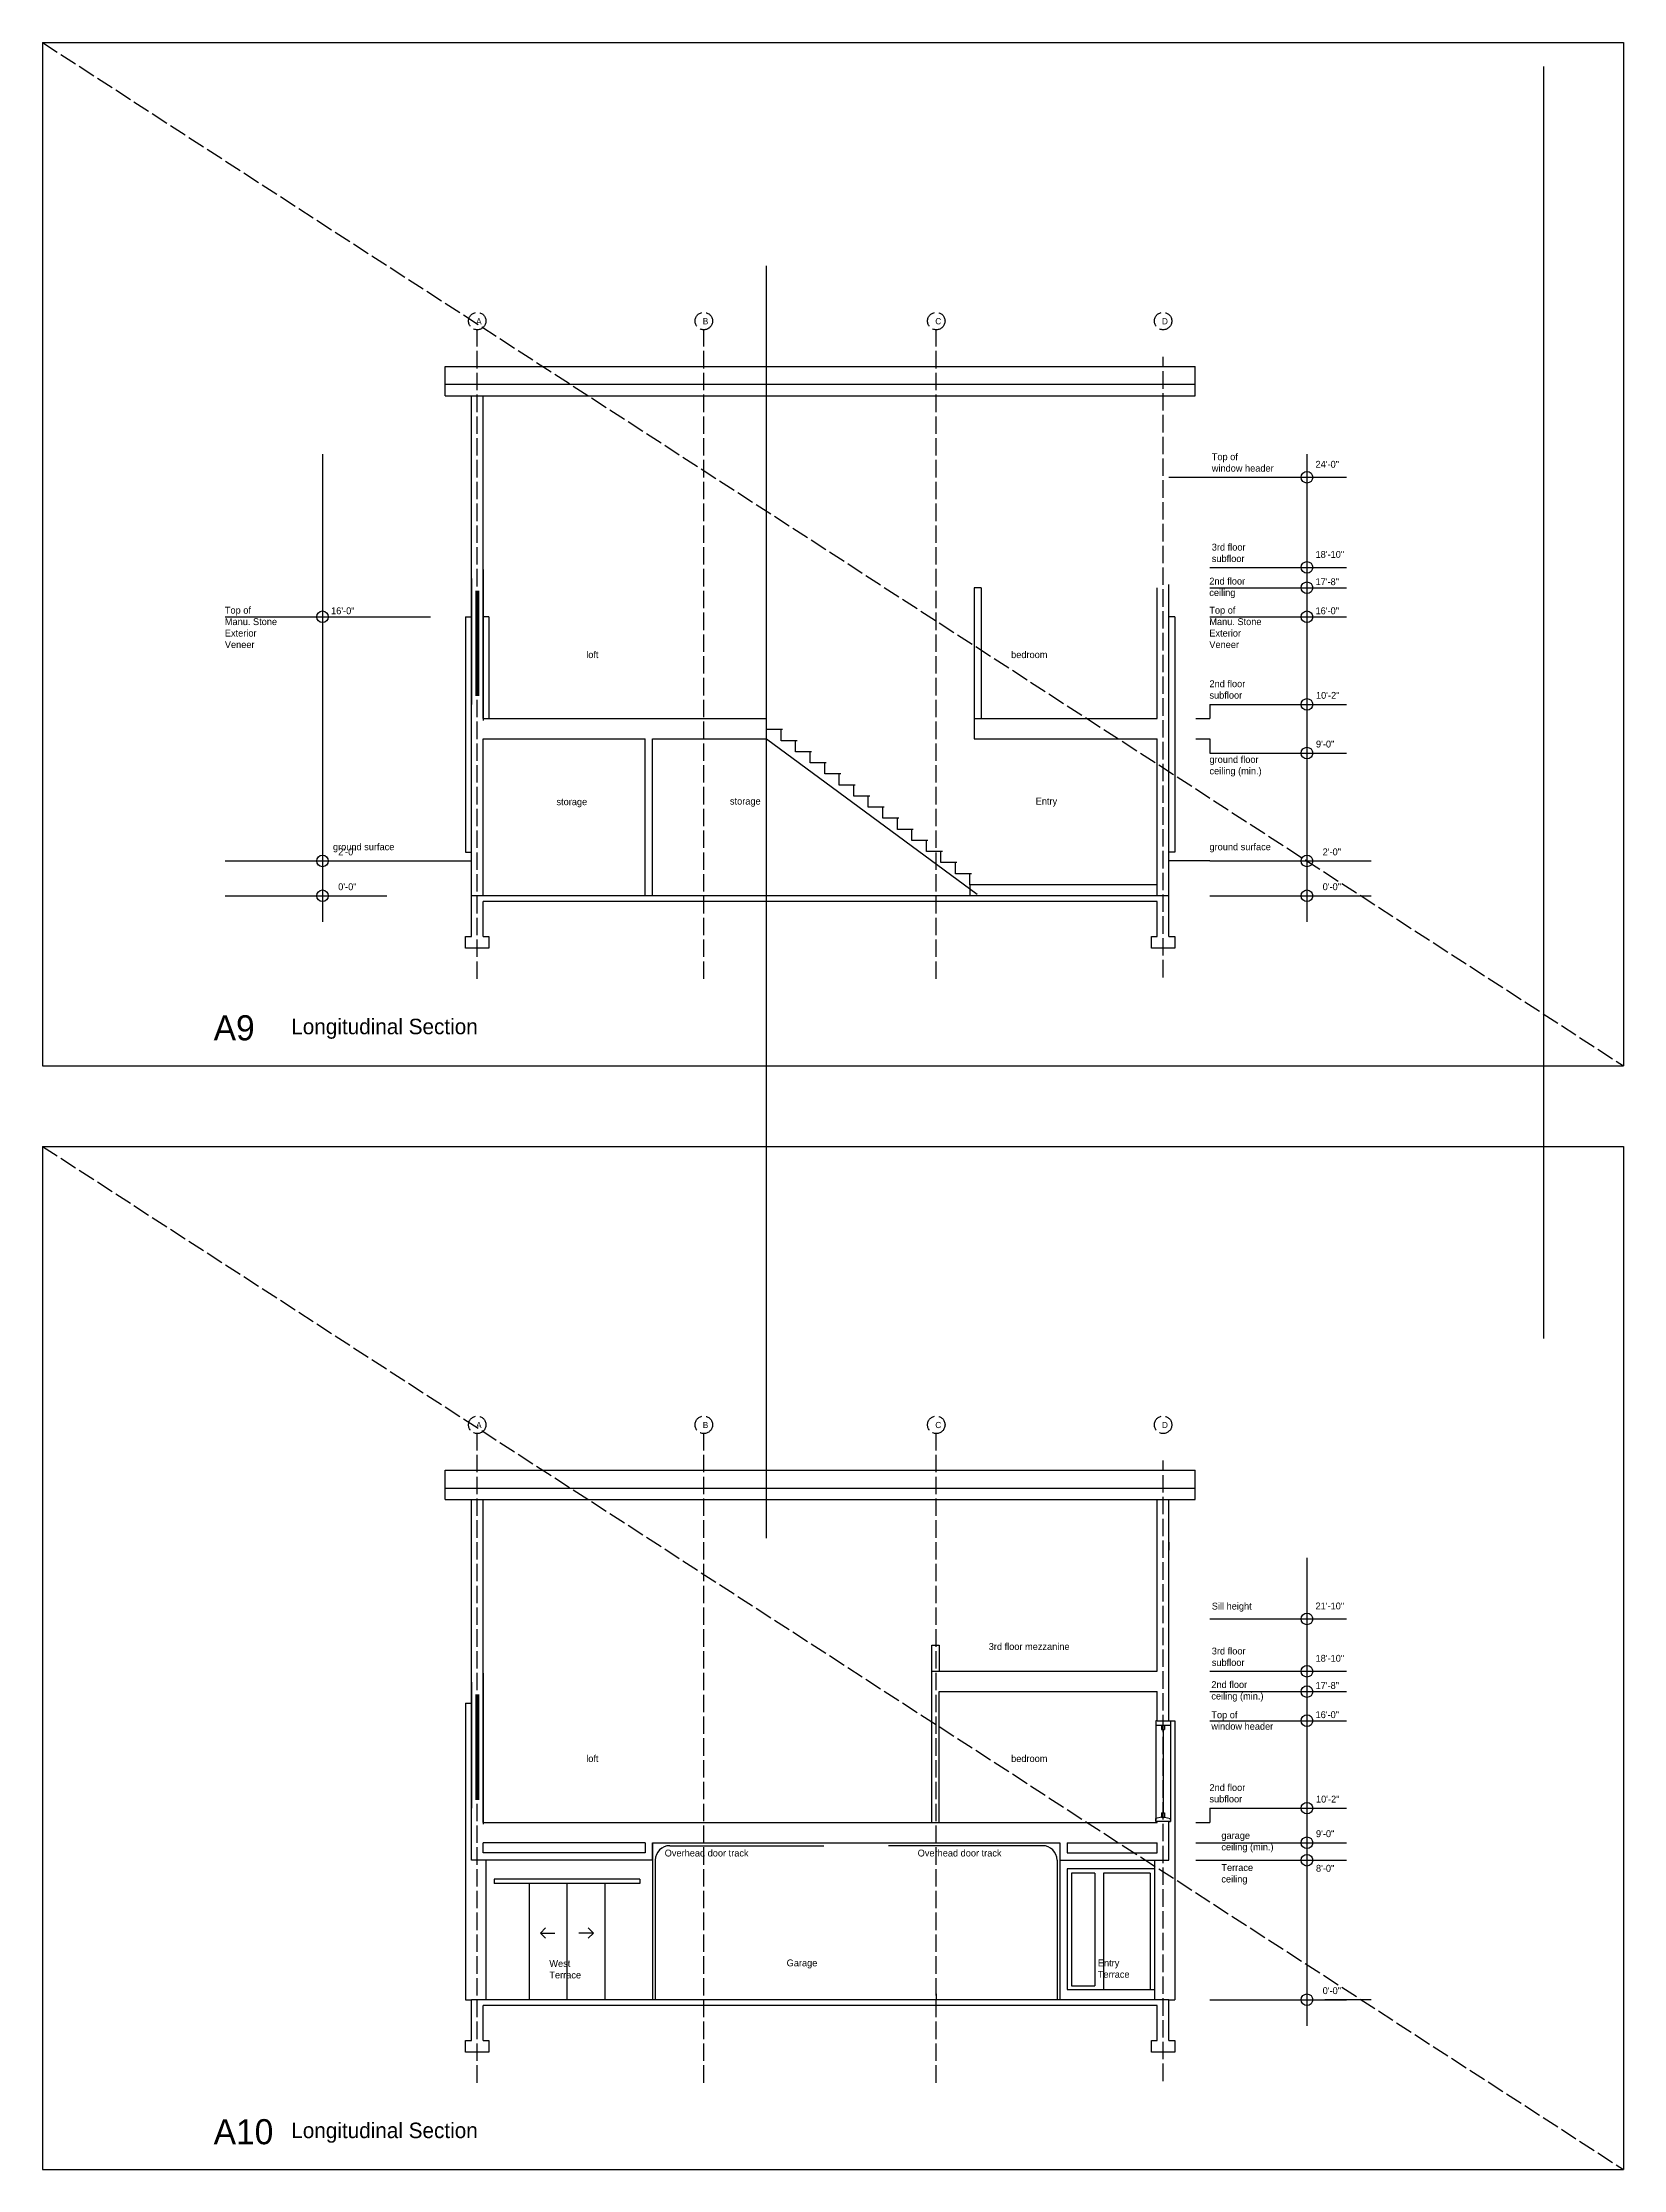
# Model space of a CAD drawing. Header units: inches. Extents: x -173 to 6851, y -1067 to 6124.
# Drawn here: x 3365 to 4453, y 1971 to 3434 of the extents above; entities that cross this region are included whole.
import ezdxf

# ---------------------------------------------------------------- set-up
doc = ezdxf.new("R2010")
doc.units = ezdxf.units.IN
doc.header["$MEASUREMENT"] = 0
doc.linetypes.add('ACAD_ISO02W100', pattern=[15, 12, -3])
for name, color, linetype in [('const', 7, 'Continuous'), ('e2', 251, 'Continuous'), ('glass', 172, 'Continuous'), ('grid', 252, 'ACAD_ISO02W100'), ('millwork', 253, 'Continuous'), ('soffit', 253, 'ACAD_ISO02W100'), ('stairs', 140, 'Continuous'), ('walls', 7, 'Continuous')]:
    doc.layers.add(name, color=color, linetype=linetype)

msp = doc.modelspace()

# ---------------------------------------------------------------- texts
at = {"layer": 'const', "attachment_point": 1}
for s, insert, char_height, width in [('A', (3663.5, 3244.7), 4.26, 1625.197), ('B', (3819.5, 3244.7), 4.26, 1625.197), ('C', (3979.5, 3244.7), 4.26, 1625.197), ('D', (4135.5, 3244.7), 4.26, 1625.197), ('Top of\\Pwindow header', (4169.8, 3151.7), 4.736, 1805.775), ('24\'-0"', (4241.2, 3146.5), 4.74, 1805.775), ('3rd floor^Jsubfloor', (4169.8, 3089.5), 4.736, 1805.775), ('18\'-10"', (4241.2, 3084.5), 4.74, 1805.775), ('\\P2nd floor^Jceiling', (4168.1, 3074), 4.736, 1805.775), ('\\P17\'-8"', (4241.2, 3073.6), 4.74, 1805.775), ('\\PTop of\\PManu. Stone\\PExterior\\PVeneer', (3490.6, 3054), 4.736, 1805.775), ('\\P16\'-0"', (3563.7, 3053.6), 4.74, 1805.775), ('\\PTop of\\PManu. Stone\\PExterior\\PVeneer', (4168.1, 3054), 4.736, 1805.775), ('\\P16\'-0"', (4241.2, 3053.6), 4.74, 1805.775), ('loft', (3739.3, 3015.5), 4.74, 1805.775), ('bedroom', (4031.7, 3015.5), 4.74, 1805.775), ('2nd floor^Jsubfloor', (4168.2, 2995.5), 4.736, 1805.775), ('10\'-2"', (4241.5, 2987.5), 4.74, 1805.775), ('ground floor^Jceiling (min.)', (4168.2, 2943.4), 4.736, 1805.775), ('9\'-0"', (4241.5, 2954), 4.74, 1805.775), ('storage', (3718.8, 2914.3), 4.74, 1805.775), ('storage', (3838.2, 2914.7), 4.74, 1805.775), ('Entry', (4048.6, 2914.7), 4.74, 1805.775), ('ground surface', (3565, 2883.3), 4.736, 1805.775), ('ground surface', (4168.2, 2883.3), 4.736, 1805.775), ('2\'-0"', (3568.6, 2879.8), 4.74, 1805.775), ('2\'-0"', (4246.1, 2879.8), 4.74, 1805.775), ('0\'-0"', (3568.6, 2855.8), 4.74, 1805.775), ('0\'-0"', (4246.1, 2855.8), 4.74, 1805.775), ('A9', (3482.9, 2765), 17.26, 6582.049), ('Longitudinal Section', (3536.3, 2762.6), 10.656, 4062.993), ('A', (3663.5, 2485.2), 4.26, 1625.197), ('B', (3819.5, 2485.2), 4.26, 1625.197), ('C', (3979.5, 2485.2), 4.26, 1625.197), ('D', (4135.5, 2485.2), 4.26, 1625.197), ('Sill height', (4169.8, 2360.8), 4.736, 1805.775), ('21\'-10"', (4241.2, 2360.9), 4.74, 1805.775), ('3rd floor mezzanine', (4016.3, 2333), 4.736, 1805.775), ('3rd floor^Jsubfloor', (4169.8, 2329.9), 4.736, 1805.775), ('18\'-10"', (4241.2, 2324.9), 4.74, 1805.775), ('\\P2nd floor^Jceiling (min.)', (4169.5, 2314.7), 4.736, 1805.775), ('\\P17\'-8"', (4241.2, 2314.1), 4.74, 1805.775), ('\\PTop of \\Pwindow header', (4169.5, 2293.9), 4.736, 1805.775), ('\\P16\'-0"', (4241.2, 2294), 4.74, 1805.775), ('loft', (3739.3, 2255.9), 4.74, 1805.775), ('bedroom', (4031.7, 2255.9), 4.74, 1805.775), ('2nd floor^Jsubfloor', (4168.2, 2236), 4.736, 1805.775), ('10\'-2"', (4241.5, 2228), 4.74, 1805.775), ('garage^Jceiling (min.)', (4176.4, 2203), 4.736, 1805.775), ('9\'-0"', (4241.5, 2204.2), 4.74, 1805.775), ('Overhead door track', (3793.3, 2190.9), 4.736, 1805.775), ('Overhead door track', (3967.4, 2190.9), 4.736, 1805.775), ('Terrace^Jceiling', (4176.4, 2180.9), 4.736, 1805.775), ('8\'-0"', (4241.5, 2180.4), 4.74, 1805.775), ('West\\PTerrace', (3713.9, 2114.9), 4.74, 1805.775), ('Garage', (3877.2, 2115.3), 4.74, 1805.775), ('Entry^JTerrace', (4091.4, 2115.3), 4.736, 1805.775), ('0\'-0"', (4246.1, 2096.2), 4.74, 1805.775), ('A10', (3482.9, 2005.4), 17.26, 6582.049), ('Longitudinal Section', (3536.3, 2003), 10.656, 4062.993)]:
    msp.add_mtext(s, dxfattribs=dict(at, insert=insert, char_height=char_height, width=width))

# ---------------------------------------------------------------- linework, layer by layer
for p, q in [((3365.1, 3434.3), (3365.1, 2730.3)), ((3365.1, 3434.3), (4453.1, 3434.3)), ((4453.1, 3434.3), (4453.1, 2730.3)), ((3365.1, 2730.3), (4453.1, 2730.3)), ((3365.1, 2674.8), (3365.1, 1970.8)), ((3365.1, 2674.8), (4453.1, 2674.8)), ((4453.1, 2674.8), (4453.1, 1970.8)), ((3365.1, 1970.8), (4453.1, 1970.8))]:
    msp.add_line(p, q)
at = {"layer": 'e2'}
for p, q in [((3660.3, 3162.1), (3660.3, 3175.8)), ((3557.8, 3151.1), (3557.8, 2829.3)), ((4235.3, 3151.1), (4235.3, 2829.3)), ((4140.3, 3135.2), (4262.5, 3135.2)), ((3660.3, 3065.6), (3660.3, 2978.9)), ((3668.3, 3071.7), (3668.3, 2967.9)), ((4168.4, 3073.2), (4262.5, 3073.2)), ((4168.4, 3059.2), (4262.5, 3059.2)), ((3663.4, 3057.1), (3663.4, 2984.7)), ((3665.1, 3057.1), (3665.1, 2984.7)), ((3490.9, 3039.2), (3632.1, 3039.2)), ((4168.4, 3039.2), (4262.5, 3039.2)), ((4168.4, 2978.9), (4262.5, 2978.9)), ((4168.4, 2978.9), (4168.4, 2969.2)), ((4158.9, 2969.2), (4168.4, 2969.2)), ((4158.9, 2955.2), (4168.4, 2955.2)), ((4168.4, 2955.2), (4168.4, 2945.4)), ((4168.4, 2945.4), (4262.5, 2945.4)), ((3490.9, 2871.2), (3632.1, 2871.2)), ((4168.4, 2871.2), (4262.5, 2871.2)), ((4247.7, 2871.2), (4279.6, 2871.2)), ((3490.9, 2847.2), (3585, 2847.2)), ((3570.2, 2847.2), (3602, 2847.2)), ((4168.4, 2847.2), (4262.5, 2847.2)), ((4247.7, 2847.2), (4279.6, 2847.2)), ((4140.3, 2425.8), (4140.3, 2431.7)), ((3660.3, 2402.5), (3660.3, 2416.2)), ((4140.3, 2402.5), (4140.3, 2416.2)), ((4235.3, 2391.6), (4235.3, 2069.7)), ((4168.4, 2349.6), (4262.5, 2349.6)), ((4168.4, 2313.6), (4262.5, 2313.6)), ((3660.3, 2306.1), (3660.3, 2219.4)), ((3668.3, 2312.2), (3668.3, 2208.4)), ((4168.4, 2299.6), (4262.5, 2299.6)), ((3656.3, 2291.6), (3656.3, 2087.6)), ((3656.3, 2291.6), (3660.3, 2291.6)), ((3663.4, 2297.6), (3663.4, 2225.1)), ((3665.1, 2297.6), (3665.1, 2225.1)), ((4131.3, 2279.6), (4131.3, 2210.2)), ((4141.3, 2279.6), (4141.3, 2210.2)), ((4141.3, 2279.6), (4144.3, 2279.6)), ((4144.3, 2279.6), (4144.3, 2087.6)), ((4168.4, 2279.6), (4262.5, 2279.6)), ((4168.4, 2219.4), (4262.5, 2219.4)), ((4168.4, 2219.4), (4168.4, 2209.6)), ((4158.9, 2209.6), (4168.4, 2209.6)), ((4158.9, 2195.6), (4262.5, 2195.6)), ((3670.3, 2183.6), (3670.3, 2087.6)), ((3784.8, 2183.6), (3784.8, 2087.6)), ((3796.8, 2193.6), (3902.8, 2193.6)), ((4053.3, 2193.6), (3947.3, 2193.6)), ((4065.3, 2183.6), (4065.3, 2087.6)), ((4130.3, 2183.6), (4130.3, 2087.6)), ((4158.9, 2183.6), (4262.5, 2183.6)), ((3776.2, 2170.5), (3676, 2170.5)), ((3676, 2170.5), (3676, 2167.6)), ((3776.2, 2167.6), (3676, 2167.6)), ((3700, 2167.6), (3700, 2087.6)), ((3726, 2167.6), (3726, 2087.6)), ((3752.2, 2167.6), (3752.2, 2087.6)), ((3776.2, 2170.5), (3776.2, 2167.6)), ((4130.3, 2177.6), (4070.3, 2177.6)), ((4070.3, 2177.6), (4070.3, 2094.6)), ((4073.3, 2174.6), (4073.3, 2097.1)), ((4089.3, 2174.6), (4073.3, 2174.6)), ((4089.3, 2174.6), (4089.3, 2097.1)), ((4095.3, 2174.6), (4095.3, 2094.6)), ((4127.3, 2174.6), (4095.3, 2174.6)), ((4127.3, 2174.6), (4127.3, 2094.6)), ((3707.8, 2133.5), (3711.3, 2137)), ((3744.2, 2133.5), (3740.7, 2137)), ((3707.8, 2133.5), (3717.8, 2133.5)), ((3707.8, 2133.5), (3711.3, 2130)), ((3744.2, 2133.5), (3734.2, 2133.5)), ((3744.2, 2133.5), (3740.7, 2130)), ((4070.3, 2094.6), (4130.3, 2094.6)), ((4073.3, 2097.1), (4089.3, 2097.1)), ((3656.3, 2087.6), (3660.3, 2087.6)), ((4140.3, 2087.6), (4144.3, 2087.6)), ((4168.4, 2087.6), (4262.5, 2087.6)), ((4247.7, 2087.7), (4279.6, 2087.7))]:
    msp.add_line(p, q, dxfattribs=at)
for centre in [(4235.3, 3135.2), (4235.3, 3073.2), (4235.3, 3059.2), (3557.8, 3039.2), (4235.3, 3039.2), (4235.3, 2978.9), (4235.3, 2945.4), (3557.8, 2871.2), (4235.3, 2871.2), (3557.8, 2847.2), (4235.3, 2847.2), (4235.3, 2349.6), (4235.3, 2313.6), (4235.3, 2299.6), (4235.3, 2279.6), (4235.3, 2219.4), (4235.3, 2195.6), (4235.3, 2183.6), (4235.3, 2087.6)]:
    msp.add_circle(centre, 4, dxfattribs=at)
for centre, start, end in [((3796.8, 2183.6), 90, 180), ((4053.3, 2183.6), 0, 90)]:
    msp.add_arc(centre, 10, start, end, dxfattribs=at)
at = {"layer": 'glass'}
for p, q in [((3664.3, 3057.1), (3664.3, 2984.7)), ((3664.3, 2297.6), (3664.3, 2225.1))]:
    msp.add_line(p, q, dxfattribs=at)
at = {"layer": 'grid'}
for p, q in [((3664.3, 2790.1), (3664.3, 3236.7)), ((3820.2, 2790.1), (3820.2, 3236.7)), ((3980.2, 2790.1), (3980.2, 3236.7)), ((4136.3, 2791.1), (4136.3, 3218.1)), ((3664.3, 2030.5), (3664.3, 2477.2)), ((3820.2, 2030.5), (3820.2, 2477.2)), ((3980.2, 2030.5), (3980.2, 2477.2)), ((4136.3, 2031.6), (4136.3, 2458.6))]:
    msp.add_line(p, q, dxfattribs=at)
for centre in [(3664.3, 3242.7), (3820.2, 3242.7), (3980.2, 3242.7), (4136.3, 3242.7), (3664.3, 2483.2), (3820.2, 2483.2), (3980.2, 2483.2), (4136.3, 2483.2)]:
    msp.add_circle(centre, 6, dxfattribs=at)
at = {"layer": 'millwork'}
for p, q in [((3642.3, 3199.3), (3642.3, 3211.4)), ((3642.3, 3211.4), (4158.3, 3211.4)), ((4158.3, 3199.3), (4158.3, 3211.4)), ((3642.3, 2439.7), (3642.3, 2451.9)), ((3642.3, 2451.9), (4158.3, 2451.9)), ((4158.3, 2439.7), (4158.3, 2451.9))]:
    msp.add_line(p, q, dxfattribs=at)
at = {"layer": 'soffit'}
for p, q in [((3365.1, 3434.3), (4453.1, 2730.3)), ((3365.1, 2674.8), (4453.1, 1970.8))]:
    msp.add_line(p, q, dxfattribs=at)
at = {"layer": 'stairs'}
for p, q in [((3874.4, 2961.6), (3863.4, 2961.6)), ((3873.4, 2953.9), (3873.4, 2961.6)), ((3884.4, 2953.9), (3873.4, 2953.9)), ((3883.4, 2946.3), (3883.4, 2953.9)), ((3894.4, 2946.3), (3883.4, 2946.3)), ((3893.4, 2938.7), (3893.4, 2946.3)), ((3904.4, 2938.7), (3893.4, 2938.7)), ((3903.4, 2931.1), (3903.4, 2938.7)), ((3914.4, 2931.1), (3903.4, 2931.1)), ((3913.4, 2923.4), (3913.4, 2931.1)), ((3924.4, 2923.4), (3913.4, 2923.4)), ((3923.4, 2915.8), (3923.4, 2923.4)), ((3934.4, 2915.8), (3923.4, 2915.8)), ((3933.4, 2908.2), (3933.4, 2915.8)), ((3944.4, 2908.2), (3933.4, 2908.2)), ((3943.4, 2900.6), (3943.4, 2908.2)), ((3954.4, 2900.6), (3943.4, 2900.6)), ((3953.4, 2892.9), (3953.4, 2900.6)), ((3964.4, 2892.9), (3953.4, 2892.9)), ((3963.4, 2885.3), (3963.4, 2892.9)), ((3974.4, 2885.3), (3963.4, 2885.3)), ((3973.4, 2877.7), (3973.4, 2885.3)), ((3984.4, 2877.7), (3973.4, 2877.7)), ((3983.4, 2870.1), (3983.4, 2877.7)), ((3994.4, 2870.1), (3983.4, 2870.1)), ((3993.4, 2862.4), (3993.4, 2870.1)), ((4004.4, 2862.4), (3993.4, 2862.4)), ((4003.4, 2854.8), (4003.4, 2862.4)), ((4132.3, 2854.8), (4003.4, 2854.8))]:
    msp.add_line(p, q, dxfattribs=at)
at = {"layer": 'walls'}
for p, q in [((4398.3, 2542.5), (4398.3, 3417.8)), ((3863.4, 2405.3), (3863.4, 3280.6)), ((3642.3, 3191.3), (3642.3, 3199.3)), ((3642.3, 3199.3), (4158.3, 3199.3)), ((3642.3, 3191.3), (4158.3, 3191.3)), ((3660.3, 2847.2), (3660.3, 3191.3)), ((3668.3, 2969.2), (3668.3, 3191.3)), ((4158.3, 3191.3), (4158.3, 3199.3)), ((4006.2, 3059.2), (4006.2, 2955.2)), ((4011.2, 3059.2), (4006.2, 3059.2)), ((4011.2, 3059.2), (4011.2, 2969.2)), ((4132.3, 2969.2), (4132.3, 3059.2)), ((4140.3, 2819.2), (4140.3, 3061.5)), ((3656.3, 3039.2), (3660.3, 3039.2)), ((3656.3, 3039.2), (3656.3, 2877.2)), ((3672.3, 3039.2), (3668.3, 3039.2)), ((3672.3, 3039.2), (3672.3, 2969.2)), ((4144.3, 3039.2), (4140.3, 3039.2)), ((4144.3, 3039.2), (4144.3, 2877.2)), ((3668.3, 2969.2), (3863.4, 2969.2)), ((3863.4, 2955.2), (3863.4, 2969.2)), ((4006.2, 2969.2), (4132.3, 2969.2)), ((3668.3, 2955.2), (3779.8, 2955.2)), ((3668.3, 2847.2), (3668.3, 2955.2)), ((3779.8, 2847.2), (3779.8, 2955.2)), ((3784.8, 2847.2), (3784.8, 2955.2)), ((3784.8, 2955.2), (3863.4, 2955.2)), ((3863.4, 2955.2), (4008.4, 2848.4)), ((4006.2, 2955.2), (4132.3, 2955.2)), ((4132.3, 2847.2), (4132.3, 2955.2)), ((3632.1, 2871.2), (3660.3, 2871.2)), ((3656.3, 2877.2), (3660.3, 2877.2)), ((4144.3, 2877.2), (4140.3, 2877.2)), ((4168.4, 2871.2), (4140.3, 2871.2)), ((4003.4, 2854.8), (4003.4, 2847.2)), ((4140.3, 2847.2), (3660.3, 2847.2)), ((3660.3, 2819.2), (3660.3, 2847.2)), ((4132.3, 2843.2), (3668.3, 2843.2)), ((3668.3, 2819.2), (3668.3, 2843.2)), ((4132.3, 2819.2), (4132.3, 2843.2)), ((3656.3, 2819.2), (3660.3, 2819.2)), ((3656.3, 2811.2), (3656.3, 2819.2)), ((3672.3, 2811.2), (3656.3, 2811.2)), ((3668.3, 2819.2), (3672.3, 2819.2)), ((3672.3, 2819.2), (3672.3, 2811.2)), ((4128.3, 2811.2), (4128.3, 2819.2)), ((4128.3, 2819.2), (4132.3, 2819.2)), ((4144.3, 2811.2), (4128.3, 2811.2)), ((4140.3, 2819.2), (4144.3, 2819.2)), ((4144.3, 2819.2), (4144.3, 2811.2)), ((3642.3, 2431.7), (3642.3, 2439.7)), ((3642.3, 2439.7), (4158.3, 2439.7)), ((3642.3, 2431.7), (4158.3, 2431.7)), ((3660.3, 2183.6), (3660.3, 2431.7)), ((3668.3, 2209.6), (3668.3, 2431.7)), ((4132.3, 2313.6), (4132.3, 2431.7)), ((4140.3, 2301.9), (4140.3, 2431.7)), ((4158.3, 2431.7), (4158.3, 2439.7)), ((4140.3, 2416.2), (4140.3, 2425.8)), ((4140.3, 2402.5), (4140.3, 2397)), ((3977.2, 2209.6), (3977.2, 2331.6)), ((3977.2, 2331.6), (3982.2, 2331.6)), ((3982.2, 2331.6), (3982.2, 2313.6)), ((3977.2, 2313.6), (4132.3, 2313.6)), ((3982.2, 2209.6), (3982.2, 2299.6)), ((3982.2, 2299.6), (4132.3, 2299.6)), ((4132.3, 2279.6), (4132.3, 2299.6)), ((4140.3, 2279.6), (4140.3, 2301.9)), ((4131.3, 2279.6), (4131.3, 2276.6)), ((4132.3, 2279.6), (4131.3, 2279.6)), ((4131.3, 2276.6), (4141.3, 2276.6)), ((4132.3, 2279.6), (4140.3, 2279.6)), ((4135.3, 2276.6), (4137.3, 2276.6)), ((4135.3, 2276.6), (4135.3, 2273.6)), ((4135.3, 2273.6), (4137.3, 2273.6)), ((4136.3, 2273.6), (4136.3, 2216.2)), ((4137.3, 2276.6), (4137.3, 2273.6)), ((4140.3, 2279.6), (4141.3, 2279.6)), ((4141.3, 2279.6), (4141.3, 2276.6)), ((4135.3, 2213.2), (4131.3, 2212.2)), ((4131.3, 2210.2), (4131.3, 2212.2)), ((4131.3, 2210.2), (4132.3, 2210.2)), ((4132.3, 2209.6), (4132.3, 2210.2)), ((4140.3, 2210.2), (4132.3, 2210.2)), ((4135.3, 2216.2), (4135.3, 2213.2)), ((4135.3, 2216.2), (4137.3, 2216.2)), ((4135.3, 2213.2), (4137.3, 2213.2)), ((4137.3, 2216.2), (4137.3, 2213.2)), ((4137.3, 2213.2), (4141.3, 2212.2)), ((4140.3, 2183.6), (4140.3, 2210.2)), ((4140.3, 2210.2), (4141.3, 2210.2)), ((4141.3, 2210.2), (4141.3, 2212.2)), ((4141.3, 2210.2), (4141.3, 2210.2)), ((3668.3, 2209.6), (4132.3, 2209.6)), ((3779.8, 2195.6), (3668.3, 2195.6)), ((3668.3, 2188.6), (3668.3, 2195.6)), ((3779.8, 2195.6), (3779.8, 2188.6)), ((3784.8, 2195.6), (4065.3, 2195.6)), ((3784.8, 2183.6), (3784.8, 2195.6)), ((3784.8, 2195.6), (3784.8, 2183.6)), ((4065.3, 2195.6), (4065.3, 2183.6)), ((4070.3, 2195.6), (4070.3, 2188.6)), ((4070.3, 2195.6), (4132.3, 2195.6)), ((4132.3, 2188.6), (4132.3, 2195.6)), ((3784.8, 2183.6), (3660.3, 2183.6)), ((3779.8, 2188.6), (3668.3, 2188.6)), ((3786.8, 2183.6), (3786.8, 2087.6)), ((4063.3, 2183.6), (4063.3, 2087.6)), ((4065.3, 2183.6), (4140.3, 2183.6)), ((4070.3, 2188.6), (4132.3, 2188.6)), ((4140.3, 2087.6), (3660.3, 2087.6)), ((3660.3, 2059.6), (3660.3, 2087.6)), ((4132.3, 2083.6), (3668.3, 2083.6)), ((3668.3, 2059.6), (3668.3, 2083.6)), ((3980.2, 2091.6), (3980.2, 2087.6)), ((4132.3, 2059.6), (4132.3, 2083.6)), ((4140.3, 2059.6), (4140.3, 2087.6)), ((3656.3, 2059.6), (3660.3, 2059.6)), ((3656.3, 2051.6), (3656.3, 2059.6)), ((3672.3, 2051.6), (3656.3, 2051.6)), ((3668.3, 2059.6), (3672.3, 2059.6)), ((3672.3, 2059.6), (3672.3, 2051.6)), ((4128.3, 2051.6), (4128.3, 2059.6)), ((4128.3, 2059.6), (4132.3, 2059.6)), ((4144.3, 2051.6), (4128.3, 2051.6)), ((4140.3, 2059.6), (4144.3, 2059.6)), ((4144.3, 2059.6), (4144.3, 2051.6))]:
    msp.add_line(p, q, dxfattribs=at)

msp.set_redraw_order([(e.dxf.handle, doc.entitydb.next_handle()) for e in msp.query("TEXT MTEXT ATTDEF DIMENSION ARC_DIMENSION")])  # texts and dimensions are drawn at this point

doc.saveas('drawing.dxf')
